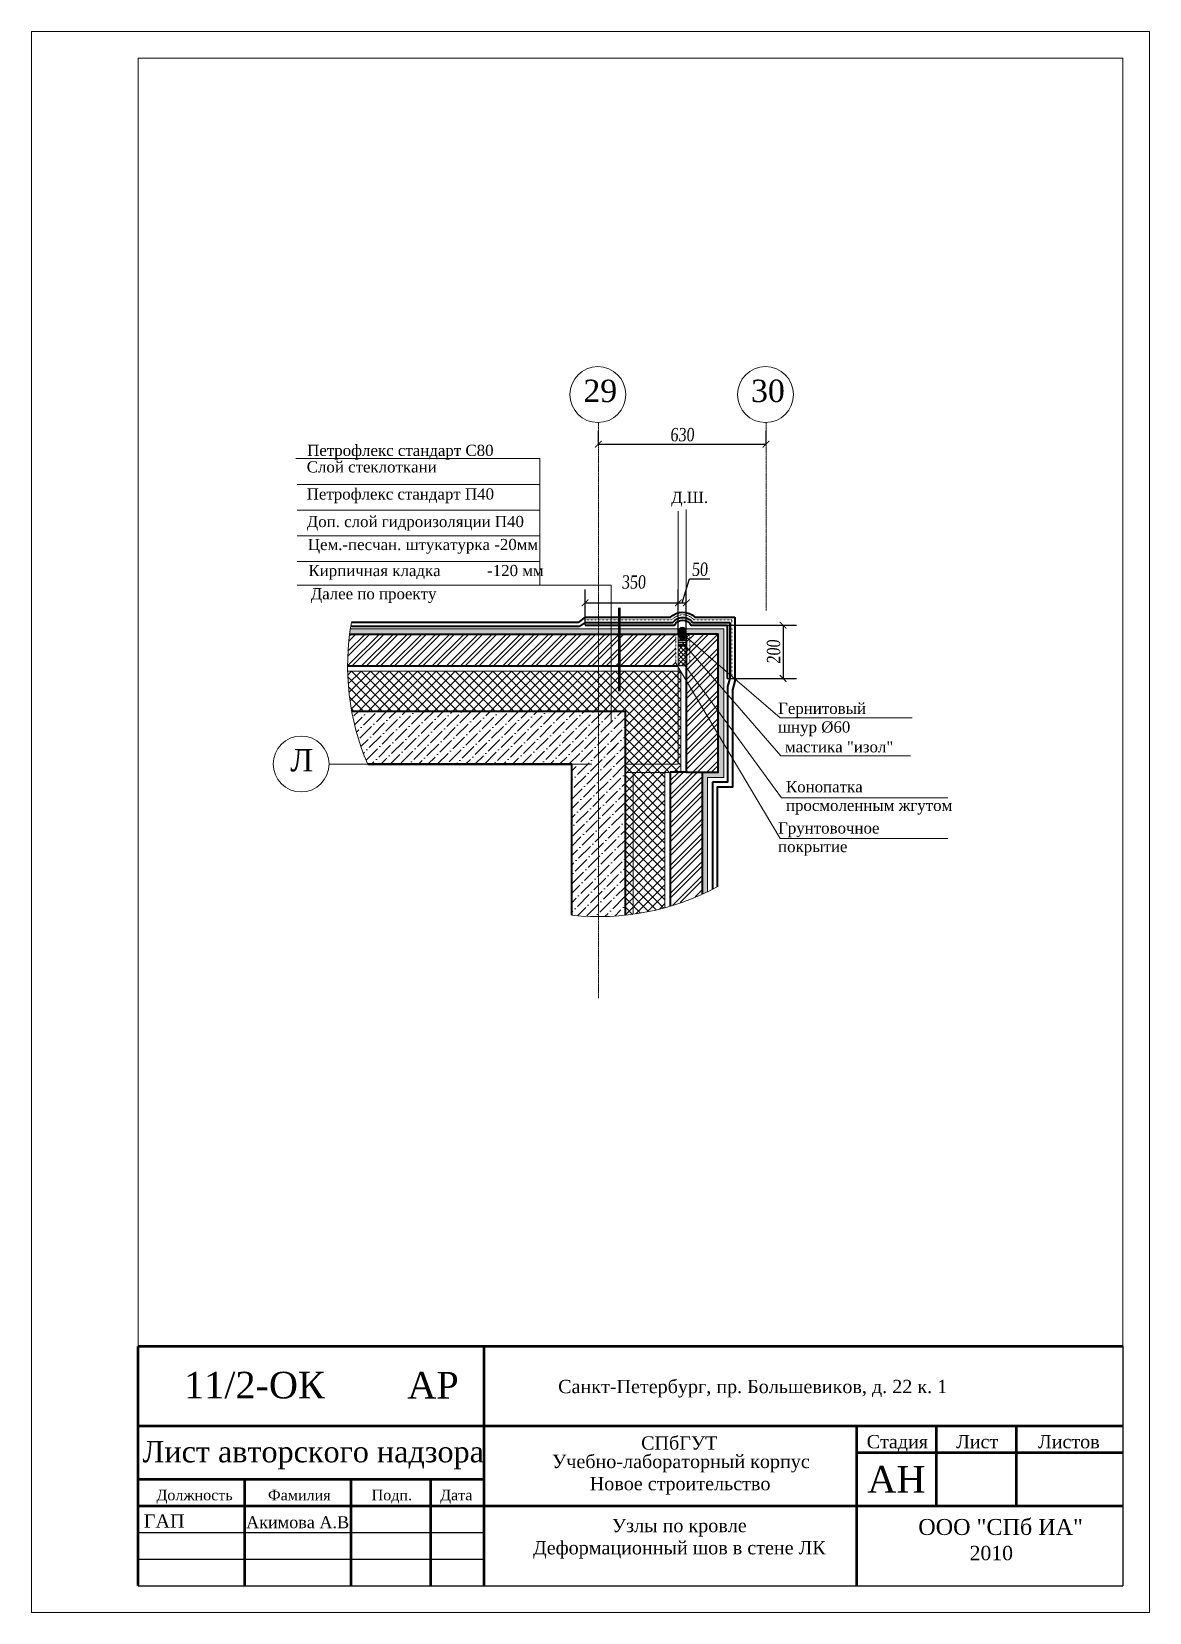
# Model space of a CAD drawing. Header units: inches. Extents: x -407541 to 6688123, y -998590 to 1205599.
# Drawn here: x 100144 to 104344, y -107570 to -101630 of the extents above; entities that cross this region are included whole.
import ezdxf
from ezdxf.enums import TextEntityAlignment as Align

# ---------------------------------------------------------------- set-up
doc = ezdxf.new("R2010")
doc.units = ezdxf.units.IN
doc.header["$MEASUREMENT"] = 0
for name, pattern in [('ACAD_ISO03W100', [30, 12, -18]), ('ACAD_ISO04W100', [30, 24, -3, 0, -3]), ('DASHED', [19.05, 12.7, -6.35])]:
    doc.linetypes.add(name, pattern=pattern)
for name, color, linetype, lineweight in [('Деф_шов', 90, 'DASHED', 9), ('КИРПИЧ', 30, 'Continuous', 35), ('МОНОЛИТ', 5, 'Continuous', 40), ('осевые о', 23, 'Continuous', 15), ('Оси', 254, 'ACAD_ISO04W100', 5), ('размер внутр', 142, 'Continuous', 5), ('Штриховка', 7, 'Continuous', 9)]:
    doc.layers.add(name, color=color, linetype=linetype, lineweight=lineweight)
doc.layers.add('для лайаута', color=10, linetype='Continuous', lineweight=9, plot=False)
doc.layers.add('Рамка', color=7, linetype='Continuous')
doc.styles.get("Standard").update_dxf_attribs({"font": 'arial.ttf'})
doc.styles.add('STYLE2', font='times.ttf', dxfattribs={"width": 0.8, "oblique": 3})
doc.styles.add('Times', font='times.ttf')
doc.dimstyles.new('Копия vnytren 20', dxfattribs={"dimtxt": 50, "dimasz": 25, "dimexe": 50, "dimexo": 0, "dimgap": 10, "dimtad": 1, "dimdec": 0, "dimzin": 0, "dimdsep": 46, "dimtxsty": 'STYLE2', "dimblk": 'ARCHTICK', "dimcen": 0, "dimadec": 0, "dimazin": 0, "dimtfac": 1, "dimtdec": 0, "dimtmove": 1, "dimatfit": 2, "dimldrblk": 'DOT', "dimfxl": 1, "dimtolj": 1, "dimtzin": 0, "dimarcsym": 0})

msp = doc.modelspace()

# ---------------------------------------------------------------- texts
at = {"layer": 'осевые о', "attachment_point": 1}
for s, insert, char_height, width in [('{\\fTimes New Roman|b0|i0|c204|p18;29}', (102216.9, -102937.7), 84, 742.647), ('{\\fTimes New Roman|b0|i0|c0|p18;30}', (102846.9, -102937.7), 84, 742.647), ('{\\fTimes New Roman|b0|i0|c204|p18;Петрофлекс стандарт С80}', (101179, -103182.3), 42, 826.664), ('{\\fTimes New Roman|b0|i0|c204|p18;Слой стеклоткани}', (101177.3, -103244.4), 42, 826.664), ('{\\fTimes New Roman|b0|i0|c204|p18;Петрофлекс стандарт П40}', (101177.3, -103346.2), 42, 826.664), ('{\\fTimes New Roman|b0|i0|c204|p18;Д.Ш.}', (102546.5, -103359), 42, 280.952), ('{\\fTimes New Roman|b0|i0|c204|p18;Доп. слой гидроизоляции П40}', (101177.3, -103449.8), 42, 826.664), ('{\\fTimes New Roman|b0|i0|c204|p18;Цем.-песчан. штукатурка -20мм}', (101181.6, -103536.1), 42, 931.168), ('{\\fTimes New Roman|b0|i0|c204|p18;Кирпичная кладка           -120 мм }', (101183.8, -103633.9), 42, 931.168), ('{\\fTimes New Roman|b0|i0|c204|p18;Далее по проекту}', (101192.3, -103721), 42, 931.168), ('{\\fTimes New Roman|b0|i0|c204|p18;Гернитовый шнур \\fTimes New Roman|b0|i0|c0|p18;%%C60}', (102948.5, -104151.7), 42, 371.324), ('{\\fTimes New Roman|b0|i0|c204|p18;мастика "изол"}', (102974.2, -104296.2), 42, 468.684), ('{\\fTimes New Roman|b0|i0|c204|p18;Л}', (101115.4, -104325.8), 84, 742.647), ('{\\fTimes New Roman|b0|i0|c204|p18;Конопатка просмоленным жгутом}', (102978, -104446.3), 42, 665.714), ('{\\fTimes New Roman|b0|i0|c204|p18;Грунтовочное покрытие}', (102948.5, -104601.2), 42, 371.324)]:
    msp.add_mtext(s, dxfattribs=dict(at, insert=insert, char_height=char_height, width=width))
at = {"layer": 'Рамка', "style": 'Times'}
for s, height, p in [('11/2-ОК', 100, (100980.9, -106715.9)), ('АР', 100, (101651.9, -106715.9)), ('Лист авторского надзора', 80, (101201.9, -106979.1)), ('АН', 100, (103393.1, -107069.5))]:
    msp.add_text(s, height=height, dxfattribs=at).set_placement(p, align=Align.MIDDLE)
for s, height, p in [('Санкт-Петербург, пр. Большевиков, д. 22 к. 1', 50, (102122.2, -106746.1)), ('СПбГУТ ', 50, (102433.9, -106958.3)), ('Учебно-лабораторный корпус', 50, (102099.2, -107027.6)), ('Новое строительство', 50, (102240.7, -107111.1)), ('Должность', 40, (100612.5, -107148.7)), ('Фамилия', 40, (101031.6, -107148.7)), ('Подп.', 40, (101421.1, -107148.7)), ('Дата', 40, (101678.5, -107148.7)), ('ГАП', 50, (100565.4, -107251.7)), ('Акимова А.В.', 45.125, (100949.5, -107253.6))]:
    msp.add_text(s, height=height, dxfattribs=at).set_placement(p)
for s, height, p in [('Стадия', 50, (103396.6, -106953.3)), ('Лист', 50, (103696.6, -106953.3)), ('Листов', 50, (104041.2, -106953.3)), ('ООО "СПб ИА"', 60, (103784.6, -107278.9)), ('2010', 54, (103749.7, -107373.9))]:
    msp.add_text(s, height=height, dxfattribs=at).set_placement(p, align=Align.CENTER)
at = {"layer": 'Рамка', "insert": (102577.4, -107368.1), "char_height": 50, "width": 1162.343, "attachment_point": 8, "style": 'Times'}
msp.add_mtext('{\\C0;Узлы по кровле\\PДеформационный шов в стене ЛК}', dxfattribs=at)

# ---------------------------------------------------------------- blocks, each defined once
blk = doc.blocks.new('_ARCHTICK')
at = {"color": 0, "linetype": 'ByBlock', "const_width": 0.15}
blk.add_lwpolyline([(-0.5, -0.5), (0.5, 0.5)], dxfattribs=at)
blk = doc.blocks.new('*D3733')
at = {"layer": 'размер внутр', "color": 0, "lineweight": -2, "transparency": 16777216}
for p, q in [((102223.3, -103860.6), (102223.3, -103726.4)), ((102573.3, -103834.8), (102573.3, -103726.4)), ((102223.3, -103776.4), (102573.3, -103776.4))]:
    blk.add_line(p, q, dxfattribs=at)
at = {"layer": 'размер внутр', "color": 0, "lineweight": -2, "transparency": 16777216, "xscale": 25, "yscale": 25, "zscale": 25, "rotation": 180}
blk.add_blockref('_ARCHTICK', (102223.3, -103776.4), dxfattribs=at)
at = {"layer": 'размер внутр', "color": 0, "lineweight": -2, "transparency": 16777216, "xscale": 25, "yscale": 25, "zscale": 25}
blk.add_blockref('_ARCHTICK', (102573.3, -103776.4), dxfattribs=at)
at = {"layer": 'размер внутр', "color": 0, "transparency": 16777216, "insert": (102405.8, -103698.3), "char_height": 50, "attachment_point": 5, "style": 'STYLE2'}
blk.add_mtext('\\A1;350', dxfattribs=at)
blk = doc.blocks.new('_Dot')
at = {"color": 0, "linetype": 'ByBlock', "lineweight": -2}
blk.add_line((-0.5, 0), (-1, 0), dxfattribs=at)
at = {"color": 0, "linetype": 'ByBlock', "const_width": 0.5}
blk.add_lwpolyline([(-0.25, 0, 1), (0.25, 0, 1)], format="xyb", close=True, dxfattribs=at)
blk = doc.blocks.new('*D3734')
at = {"layer": 'размер внутр', "color": 0, "lineweight": -2, "transparency": 16777216}
for p, q in [((102757.4, -103860.2), (103017.2, -103860.2)), ((102967.2, -103860.2), (102967.2, -104060.2)), ((102757.4, -104060.2), (103017.2, -104060.2))]:
    blk.add_line(p, q, dxfattribs=at)
at = {"layer": 'размер внутр', "color": 0, "lineweight": -2, "transparency": 16777216, "xscale": 25, "yscale": 25, "zscale": 25}
for p, rotation in [((102967.2, -103860.2), 90), ((102967.2, -104060.2), 270)]:
    blk.add_blockref('_ARCHTICK', p, dxfattribs=dict(at, rotation=rotation))
at = {"layer": 'размер внутр', "color": 0, "transparency": 16777216, "insert": (102931.8, -103960.2), "char_height": 50, "attachment_point": 5, "rotation": 90, "style": 'STYLE2'}
blk.add_mtext('\\A1;200', dxfattribs=at)
blk = doc.blocks.new('*D3735')
at = {"layer": 'размер внутр', "color": 0, "lineweight": -2, "transparency": 16777216}
for p, q in [((102273.3, -103180), (102273.3, -103130)), ((102903.3, -103180), (102903.3, -103130)), ((102273.3, -103180), (102903.3, -103180))]:
    blk.add_line(p, q, dxfattribs=at)
at = {"layer": 'размер внутр', "color": 0, "lineweight": -2, "transparency": 16777216, "xscale": 25, "yscale": 25, "zscale": 25, "rotation": 180}
blk.add_blockref('_ARCHTICK', (102273.3, -103180), dxfattribs=at)
at = {"layer": 'размер внутр', "color": 0, "lineweight": -2, "transparency": 16777216, "xscale": 25, "yscale": 25, "zscale": 25}
blk.add_blockref('_ARCHTICK', (102903.3, -103180), dxfattribs=at)
at = {"layer": 'размер внутр', "color": 0, "transparency": 16777216, "insert": (102588.3, -103144.6), "char_height": 50, "attachment_point": 5, "style": 'STYLE2'}
blk.add_mtext('\\A1;630', dxfattribs=at)
blk = doc.blocks.new('*D3736')
at = {"layer": 'размер внутр', "color": 0, "lineweight": -2, "transparency": 16777216}
for p, q in [((102588.5, -103776.4), (102615.6, -103685.9)), ((102615.6, -103685.9), (102692.4, -103685.9)), ((102573.4, -103893.9), (102573.4, -103726.4)), ((102603.5, -103893.9), (102603.5, -103726.4)), ((102573.4, -103776.4), (102603.5, -103776.4))]:
    blk.add_line(p, q, dxfattribs=at)
at = {"layer": 'размер внутр', "color": 0, "lineweight": -2, "transparency": 16777216, "xscale": 25, "yscale": 25, "zscale": 25, "rotation": 180}
blk.add_blockref('_ARCHTICK', (102573.4, -103776.4), dxfattribs=at)
at = {"layer": 'размер внутр', "color": 0, "lineweight": -2, "transparency": 16777216, "xscale": 25, "yscale": 25, "zscale": 25}
blk.add_blockref('_ARCHTICK', (102603.5, -103776.4), dxfattribs=at)
at = {"layer": 'размер внутр', "color": 0, "transparency": 16777216, "insert": (102654, -103650.5), "char_height": 50, "attachment_point": 5, "style": 'STYLE2'}
blk.add_mtext('\\A1;50 ', dxfattribs=at)

# ---------------------------------------------------------------- dimensions: what is measured, and where the dimension line sits
at = {"layer": 'размер внутр'}
dim = msp.add_linear_dim(base=(102903.3, -103180), p1=(102273.3, -103180), p2=(102903.3, -103180), dimstyle='Копия vnytren 20', dxfattribs=at)
dim.commit()
dim.dimension.update_dxf_attribs({"geometry": '*D3735', "text_midpoint": (102588.3, -103144.6)})
dim = msp.add_linear_dim(base=(102603.5, -103776.4), p1=(102573.4, -103893.9), p2=(102603.5, -103893.9), text='50 ', dimstyle='Копия vnytren 20', dxfattribs=at)
dim.commit()
dim.dimension.update_dxf_attribs({"geometry": '*D3736', "text_midpoint": (102625.6, -103650.5)})
dim = msp.add_linear_dim(base=(102573.3, -103776.4), p1=(102223.3, -103860.6), p2=(102573.3, -103834.8), text='350', dimstyle='Копия vnytren 20', dxfattribs=at)
dim.commit()
dim.dimension.update_dxf_attribs({"geometry": '*D3733', "text_midpoint": (102405.8, -103733.7), "dimtype": 160})
dim = msp.add_linear_dim(base=(102967.2, -104060.2), p1=(102757.4, -103860.2), p2=(102757.4, -104060.2), angle=90, dimstyle='Копия vnytren 20', dxfattribs=at)
dim.commit()
dim.dimension.update_dxf_attribs({"geometry": '*D3734', "text_midpoint": (102931.8, -103960.2)})

# ---------------------------------------------------------------- hatches: boundary and pattern name
at = {"layer": 'Штриховка'}
h = msp.add_hatch(dxfattribs=at)
h.set_pattern_fill('AR-SAND', color=256, scale=10, style=0)
h.set_pattern_definition([(37.5, (0, 0), (-0.6299336, 19.2682377), [0, -15.2, 0, -17, 0, -16.25]), (7.5, (0, 0), (17.697767, 28.2214607), [0, -8.2, 0, -13.7, 0, -5.25]), (327.5, (-12.3, 0), (31.1414186, 0.0565905), [0, -5, 0, -18, 0, -23.5]), (317.5, (-12.3, 0), (30.061266, 8.7767556), [0, -2.5, 0, -11.8, 0, -13.5])])
h.paths.add_polyline_path([(102273.3, -103873.7), (101341.2, -103873.7, 0.00529), (101338.4, -103893.5), (102273.3, -103893.8)])
h.paths.add_polyline_path([(102320.8, -103873.7), (102273.3, -103873.7), (102273.3, -103893.8), (102320.8, -103893.8)])
h.paths.add_polyline_path([(102351.4, -103873.7), (102320.8, -103873.7), (102320.8, -103893.8), (102351.4, -103893.8)])
h.paths.add_polyline_path([(102573.3, -103873.7), (102351.4, -103873.7), (102351.4, -103893.8), (102573.3, -103893.9)])
h.paths.add_polyline_path([(102744.1, -103873.7), (102724.1, -103873.7), (102603.5, -103873.7), (102603.5, -103893.9), (102723.5, -103893.9), (102723.5, -104007.6), (102744.1, -104025.3)])
h.paths.add_polyline_path([(102744.1, -104025.3), (102723.5, -104007.6), (102723.5, -104080.5), (102744.1, -104104.1)])
h.paths.add_polyline_path([(102744.1, -104104.1), (102723.5, -104080.5), (102723.5, -104183.3), (102744.1, -104211.4)])
h.paths.add_polyline_path([(102744.1, -104211.4), (102723.5, -104183.3), (102723.5, -104271.1), (102744.1, -104305.5)])
h.paths.add_polyline_path([(102744.1, -104305.5), (102723.5, -104271.1), (102723.5, -104413.1), (102663.3, -104413.1), (102663.3, -104871.1, 0.005859), (102683.3, -104861.7), (102683.3, -104433.1), (102744.1, -104433.1)])
h = msp.add_hatch(color=256, dxfattribs=at)
edge = h.paths.add_edge_path()
edge.add_ellipse((102588.3, -103891), major_axis=(0, -23.5), ratio=0.637916, start_angle=0, end_angle=360, ccw=False)
h = msp.add_hatch(dxfattribs=at)
h.set_pattern_fill('ANSI32', color=256, scale=100, style=0)
h.paths.add_polyline_path([(102273.3, -103893.8), (101338.4, -103893.5, 0.031842), (101330.8, -104013.1), (102273.3, -104013.1)])
h.paths.add_polyline_path([(102333, -103893.8), (102273.3, -103893.8), (102273.3, -104013.1), (102333, -104013.1)])
h.paths.add_polyline_path([(102563.8, -103893.9), (102333, -103893.8), (102333, -104013.1), (102570, -104013.1), (102563.8, -104002.7)])
h = msp.add_hatch(dxfattribs=at)
h.set_pattern_fill('ANSI37', color=256, scale=100, style=0)
h.paths.add_polyline_path([(102573.3, -103939.6), (102603.5, -103939.6), (102603.5, -104013.1), (102573.3, -104013.1)])
h = msp.add_hatch(dxfattribs=at)
h.set_pattern_fill('ANSI31', color=256, scale=50, angle=315, style=0)
h.paths.add_polyline_path([(102573.4, -103935.4), (102603.5, -103935.4), (102603.5, -103915.7), (102573.4, -103915.7)])
h = msp.add_hatch(dxfattribs=at)
h.set_pattern_fill('ANSI32', color=256, scale=100, style=0)
h.paths.add_polyline_path([(102603.5, -104413.1), (102723.5, -104413.1), (102723.5, -103893.9), (102603.5, -103893.9)])
h = msp.add_hatch(dxfattribs=at)
h.set_pattern_fill('ANSI37', color=256, scale=200, style=0)
h.paths.add_polyline_path([(102573.3, -104033.4), (102523.3, -104033.1), (102273.3, -104033.1), (102273.3, -104183.1), (102373.3, -104183.1), (102373.3, -104383.1), (102573.3, -104383.1)])
h.paths.add_polyline_path([(102583.5, -104033.5), (102573.3, -104033.4), (102573.3, -104383.1), (102373.3, -104383.1), (102373.3, -104553.1), (102403.5, -104553.1), (102403.5, -104413.9), (102543.3, -104413.9), (102543.3, -104413.1), (102583.5, -104413.1)])
h.paths.add_polyline_path([(102523.3, -104413.9), (102403.5, -104413.9), (102403.5, -104553.1), (102523.3, -104553.1)], flags=16)
h.paths.add_polyline_path([(102523.3, -104553.1), (102403.5, -104553.1), (102403.5, -104803.1), (102523.3, -104803.1)])
h.paths.add_polyline_path([(102403.5, -104553.1), (102373.3, -104553.1), (102373.4, -104803.1), (102403.5, -104803.1)])
h.paths.add_polyline_path([(102423.4, -106233.5), (102807.1, -106233.5), (102807.1, -106491.4), (102423.4, -106491.4)], flags=9)
edge = h.paths.add_edge_path()
edge.add_arc((102273.3, -104013.1), 942.5, 181.21597, 190.39185)
edge.add_line((101346.3, -104183.1), (102273.3, -104183.1))
edge.add_line((102273.3, -104183.1), (102273.3, -104033.1))
edge.add_line((102273.3, -104033.1), (101331, -104033.1))
edge = h.paths.add_edge_path()
edge.add_arc((102273.3, -104013.1), 942.5, 277.94562, 285.38231)
edge.add_line((102523.3, -104921.8), (102523.3, -104803.1))
edge.add_line((102523.3, -104803.1), (102403.5, -104803.1))
edge.add_line((102403.5, -104803.1), (102403.5, -104946.6))
edge = h.paths.add_edge_path()
edge.add_arc((102273.3, -104013.1), 942.5, 276.0968, 277.94562)
edge.add_line((102403.5, -104946.6), (102403.5, -104803.1))
edge.add_line((102403.5, -104803.1), (102373.4, -104803.1))
edge.add_line((102373.4, -104803.1), (102373.4, -104950.3))
h = msp.add_hatch(dxfattribs=at)
h.set_pattern_fill('ANSI36', color=256, scale=200, style=0)
edge = h.paths.add_edge_path()
edge.add_arc((102273.3, -104013.1), 942.5, 263.90473, 276.09063)
edge.add_line((102373.3, -104950.3), (102373.3, -104383.1))
edge.add_line((102373.3, -104383.1), (102273.2, -104183.1))
edge.add_line((102273.2, -104183.1), (101346.3, -104183.1))
edge.add_arc((102273.3, -104013.1), 942.5, 190.39185, 203.11576)
edge.add_line((101406.5, -104383.1), (102173.2, -104383.1))
edge.add_line((102173.2, -104383.1), (102173.2, -104950.3))
h = msp.add_hatch(dxfattribs=at)
h.set_pattern_fill('ANSI36', color=256, scale=200, style=0)
h.paths.add_polyline_path([(102373.3, -104383.1), (102373.3, -104183.1), (102273.3, -104183.1), (102273.3, -104383.1)])
h = msp.add_hatch(dxfattribs=at)
h.set_pattern_fill('ANSI32', color=256, scale=100, style=0)
h.paths.add_polyline_path([(102543.3, -104916.1), (102663.3, -104871.1), (102663.5, -104413.1), (102543.3, -104413.9)])

# ---------------------------------------------------------------- linework, layer by layer
at = {"layer": 'Деф_шов', "ltscale": 0.1}
for p, q in [((102573.3, -104383.1), (102573.3, -103432.1)), ((102603.5, -104413.1), (102603.5, -103426.2)), ((102373.3, -104413.9), (102373.3, -104413.9)), ((102403.5, -104413.9), (102603.5, -104413.9)), ((102573.3, -104383.1), (102573.3, -104383.1))]:
    msp.add_line(p, q, dxfattribs=at)
for points in [[(102573.3, -104383.1), (102373.3, -104383.1), (102373.4, -104950.3)], [(102403.5, -104413.1), (102403.5, -104413.1), (102403.5, -104946.6)]]:
    msp.add_lwpolyline(points, dxfattribs=at)
at = {"layer": 'для лайаута'}
for p, q in [((102603.5, -103893.9), (102723.5, -103893.9)), ((102723.5, -103893.9), (102723.5, -104413.5)), ((102373.3, -104383.1), (102373.3, -104183.1)), ((102553.5, -104413.1), (102663.3, -104413.1))]:
    msp.add_line(p, q, dxfattribs=at)
at = {"layer": 'КИРПИЧ'}
for p, q in [((101338.4, -103893.5), (102573.4, -103893.9)), ((101330.8, -104013.1), (102573.3, -104013.1)), ((102543.3, -104413.1), (102543.3, -104916.1)), ((102608.4, -104413.1), (102543.3, -104413.1)), ((102663.3, -104413.1), (102663.3, -104871.1))]:
    msp.add_line(p, q, dxfattribs=at)
msp.add_lwpolyline([(102603.5, -104413.1), (102723.5, -104413.1), (102723.5, -103893.9), (102603.5, -103893.9)], close=True, dxfattribs=at)
at = {"layer": 'МОНОЛИТ'}
for p, q in [((102201.4, -103864.9), (101342.5, -103864.9)), ((102223.3, -103850.6), (102201.4, -103864.9)), ((102757.4, -103860.2), (102757.4, -104060.2)), ((102767.5, -103850.2), (102766.9, -104060.2)), ((101346.3, -104183.1), (102373.2, -104183.1)), ((101406.5, -104383.1), (102173.2, -104383.1)), ((102701.8, -104450), (102701.8, -104852.5))]:
    msp.add_line(p, q, dxfattribs=at)
for points in [[(102223.3, -103830.6), (102197, -103850), (101345, -103850)], [(102785.5, -103830.2), (102785.5, -104071.1), (102776.9, -104103.2), (102776.9, -104468.5)], [(102766.9, -104060.2), (102758.6, -104090.8), (102758.6, -104450.2), (102701.8, -104450)], [(101346.3, -104183.1), (102273.2, -104183.1)], [(102273.2, -104183.1), (102373.3, -104183.1), (102373.3, -104383.1), (102373.3, -104383.1)], [(102173.2, -104950.3), (102173.2, -104383.1), (101406.5, -104383.1)], [(102373.3, -104383.1), (102373.3, -104950.3)], [(102776.9, -104415.6), (102776.9, -104468.5), (102719.9, -104468.5), (102719.9, -104843.1)]]:
    msp.add_lwpolyline(points, dxfattribs=at)
for points in [[(102223.3, -103830.6), (102544.3, -103830.6, -0.410243), (102636, -103829.8), (102785.5, -103830.2)], [(102223.3, -103850.6), (102553.5, -103850.6, -0.511595), (102627, -103849.8), (102767.7, -103850.2)], [(102223.3, -103860.6), (102559.1, -103860.6, -0.602014), (102621.6, -103859.8), (102757.4, -103860.2)]]:
    msp.add_lwpolyline(points, format="xyb", dxfattribs=at)
at = {"layer": 'осевые о'}
for centre in [(102271.2, -102993.8), (102901.2, -102993.8), (101156.3, -104381.9)]:
    msp.add_circle(centre, 105, dxfattribs=at)
at = {"layer": 'Оси', "ltscale": 0.3}
for p, q in [((102273.3, -105261.4), (102273.3, -103098.8)), ((102903.3, -103805.7), (102903.3, -103098.8))]:
    msp.add_line(p, q, dxfattribs=at)
at = {"layer": 'Рамка', "lineweight": 5, "ltscale": 1000}
for p, q in [((100543.6, -106569.9), (104243.6, -106569.9)), ((100543.6, -106569.9), (100543.6, -107469.9)), ((104243.6, -106869.9), (101843.6, -106869.9)), ((101843.6, -107469.9), (101843.6, -106869.9)), ((103243.6, -107469.9), (103243.6, -106869.9)), ((103243.6, -106869.9), (104243.6, -106869.9)), ((103543.6, -107169.9), (103543.6, -106869.9)), ((103843.6, -107169.9), (103843.6, -106869.9)), ((103243.6, -106969.7), (104243.6, -106969.7)), ((100543.6, -107069.9), (101843.6, -107069.9)), ((100943.6, -107069.9), (100943.6, -107469.9)), ((101343.6, -107069.9), (101343.6, -107469.9)), ((101643.6, -107469.9), (101643.6, -107069.9)), ((101843.6, -107169.9), (103243.6, -107169.9)), ((104243.6, -107169.9), (103243.6, -107169.9)), ((103543.6, -107169.9), (104243.6, -107169.9))]:
    msp.add_line(p, q, dxfattribs=at)
at = {"layer": 'Рамка'}
for p, q in [((104243.6, -106569.9), (104243.6, -107469.9)), ((100543.6, -107069.9), (101843.6, -107069.9)), ((100543.6, -107169.9), (101843.6, -107169.9)), ((100543.6, -107269.9), (101843.6, -107269.9)), ((100543.6, -107369.9), (101843.6, -107369.9)), ((100543.6, -107469.9), (104243.6, -107469.9))]:
    msp.add_line(p, q, dxfattribs=at)
at = {"layer": 'Рамка', "lineweight": 5, "ltscale": 1000, "const_width": 10}
for points in [[(100543.6, -106569.9), (100543.6, -107469.9)], [(100543.6, -106569.9), (104243.6, -106569.9)], [(101843.6, -106569.9), (101843.6, -107469.9)], [(100543.6, -106869.9), (104243.6, -106869.9)], [(103243.6, -106869.9), (103243.6, -107469.9)], [(103543.6, -106869.9), (103543.6, -107169.9)], [(103843.6, -106869.9), (103843.6, -107169.9)], [(103243.6, -106969.9), (104243.6, -106969.9)], [(100543.6, -107069.9), (101843.6, -107069.9)], [(100943.6, -107069.9), (100943.6, -107469.9)], [(101343.6, -107069.9), (101343.6, -107469.9)], [(101643.6, -107069.9), (101643.6, -107469.9)], [(100543.6, -107169.9), (101843.6, -107169.9)], [(101843.6, -107169.9), (104243.6, -107169.9)]]:
    msp.add_lwpolyline(points, dxfattribs=at)
at = {"layer": 'Штриховка'}
for p, q in [((101141.5, -103331.1), (102052.8, -103331.1)), ((101141.5, -103427.8), (102052.8, -103427.8)), ((101141.5, -103524.4), (102052.8, -103524.4)), ((101141.5, -103621.1), (102052.8, -103621.1)), ((101141.5, -103710.4), (102052.8, -103710.4)), ((101341.2, -103873.7), (102578.2, -103873.7)), ((102598.5, -103873.7), (102724.1, -103873.7)), ((102724.1, -103873.7), (102744.1, -103873.7)), ((102744.1, -103873.7), (102744.1, -104433.1)), ((102573.3, -104013.1), (102573.4, -103893.9)), ((102573.4, -103915.4), (102573.4, -103935.4)), ((102603.5, -103915.7), (102573.4, -103915.7)), ((102573.4, -103935.4), (102603.5, -103935.4)), ((102603.5, -104013.1), (102603.5, -103893.9)), ((102603.5, -103935.4), (102603.5, -103915.7)), ((101331, -104033.1), (102523.3, -104033.1)), ((102583.5, -104033.5), (102523.3, -104033.1)), ((102583.5, -104413.9), (102583.5, -104033.5)), ((102583.5, -104413.9), (102373.3, -104413.9)), ((102523.3, -104413.1), (102523.3, -104921.8)), ((102683.3, -104433.1), (102683.3, -104861.7)), ((102683.3, -104433.1), (102744.1, -104433.1))]:
    msp.add_line(p, q, dxfattribs=at)
at = {"layer": 'Штриховка', "lineweight": 53}
msp.add_line((102351.4, -103794.7), (102351.4, -104108.1), dxfattribs=at)
at = {"layer": 'Штриховка', "color": 7, "linetype": 'ACAD_ISO03W100', "ltscale": 0.02}
for p, q in [((102563.8, -103893.9), (102563.8, -104002.7)), ((102616.8, -103893.9), (102616.8, -104003.2))]:
    msp.add_line(p, q, dxfattribs=at)
at = {"layer": 'Штриховка', "ltscale": 0.3}
msp.add_line((101261.3, -104383.1), (102248.5, -104383.1), dxfattribs=at)
at = {"layer": 'Штриховка'}
for points in [[(100143.6, -107569.9), (104343.6, -107569.9), (104343.6, -101629.9), (100143.6, -101629.9)], [(100543.6, -107469.9), (104243.6, -107469.9), (104243.6, -101729.9), (100543.6, -101729.9)], [(102573.3, -103939.6), (102603.5, -103939.6), (102603.5, -104013.1), (102573.3, -104013.1)], [(102573.4, -103935.4), (102603.5, -103935.4), (102603.5, -103915.7), (102573.4, -103915.7)]]:
    msp.add_lwpolyline(points, close=True, dxfattribs=at)
for points in [[(102052.8, -103710.4), (102052.8, -103234.1), (101136.8, -103234.4)], [(102052.8, -103710.4), (102320.8, -103710.4), (102320.8, -104225.8)], [(102587.8, -103924.6), (102958.8, -104350.9), (103446.2, -104350.9)], [(102588.3, -103891), (102956.9, -104208.8), (103452.4, -104208.8)], [(102563.8, -104002.7), (102956.5, -104662.4), (103586.6, -104662.1)], [(102591.6, -104002.5), (102961.3, -104509.2), (103586.6, -104508.8)]]:
    msp.add_lwpolyline(points, dxfattribs=at)
at = {"layer": 'Штриховка', "color": 7, "linetype": 'ACAD_ISO03W100', "ltscale": 0.02}
msp.add_lwpolyline([(102223.3, -103840.6), (102548.6, -103840.6, -0.452606), (102631.8, -103839.8), (102774.1, -103840.3), (102774.1, -104055.8)], format="xyb", dxfattribs=at)
at = {"layer": 'Штриховка'}
for start, end in [(170.03119, 203.11576), (263.90473, 298.28702)]:
    msp.add_arc((102273.3, -104013.1), 942.5, start, end, dxfattribs=at)
at = {"layer": 'Штриховка', "extrusion": (0, 0, -1)}
msp.add_ellipse((102588.3, -103891), major_axis=(0, -23.5), ratio=0.637916, dxfattribs=at)

msp.set_redraw_order([(e.dxf.handle, doc.entitydb.next_handle()) for e in msp.query("TEXT MTEXT ATTDEF DIMENSION ARC_DIMENSION")])  # texts and dimensions are drawn at this point

doc.saveas('drawing.dxf')
